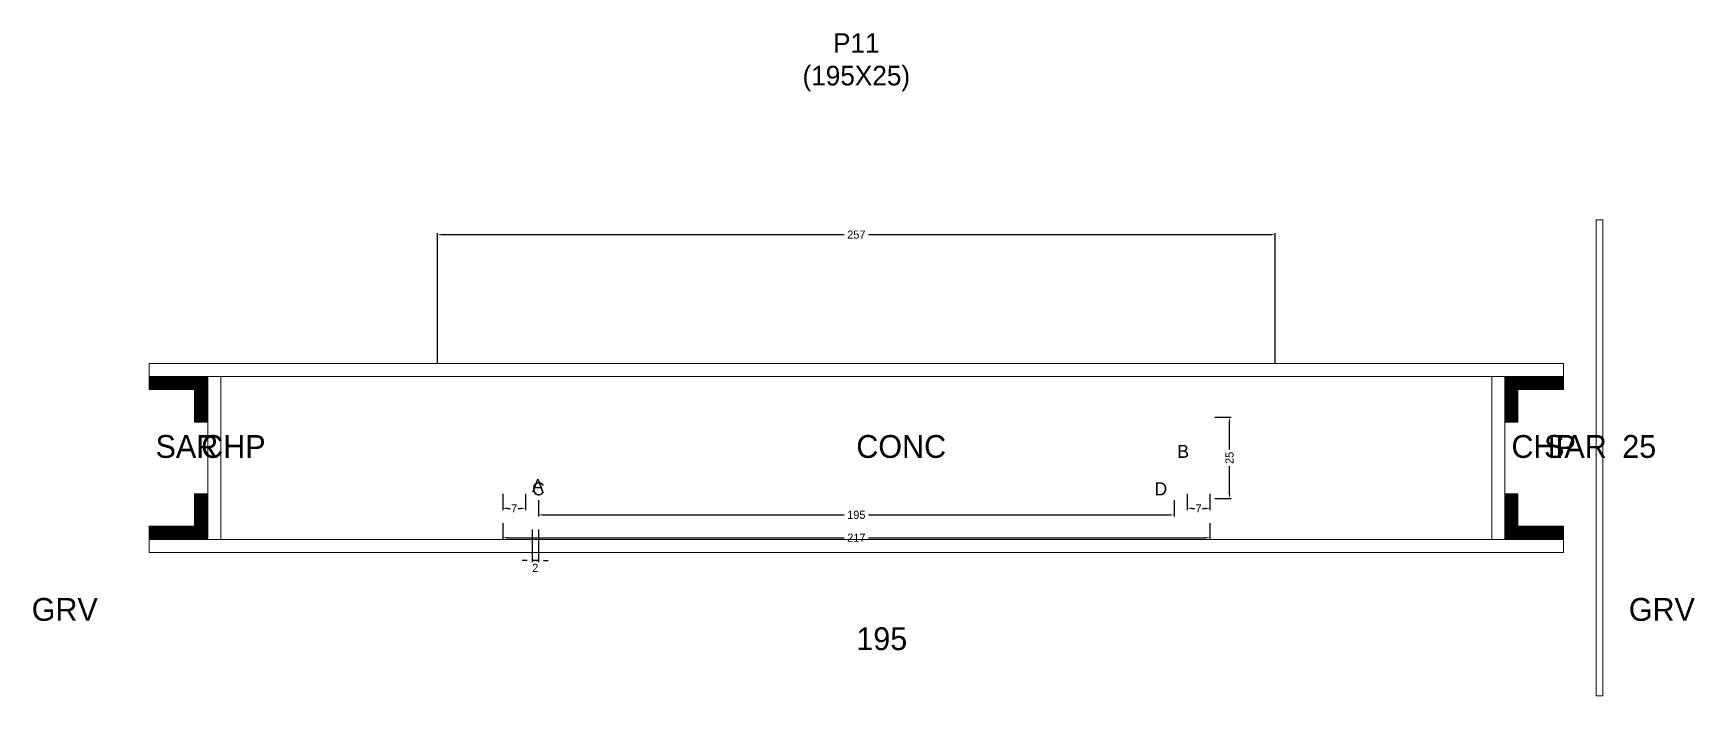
# Model space of a CAD drawing. Header units: centimetres. Extents: x -10500 to 4299, y -386 to 295.
# Drawn here: x -253 to 257, y 67 to 270 of the extents above; entities that cross this region are included whole.
import ezdxf

# ---------------------------------------------------------------- set-up
doc = ezdxf.new("R2010")
doc.units = ezdxf.units.CM
for name, color, linetype in [('COTA', 241, 'Continuous'), ('Hachura', 251, 'Continuous'), ('NOMENCLATURA', 7, 'Continuous'), ('SARRAFO', 251, 'Continuous'), ('Texto Seção', 7, 'Continuous')]:
    doc.layers.add(name, color=color, linetype=linetype)
doc.dimstyles.new('cotax2', dxfattribs={"dimtxt": 2.5, "dimasz": 1.5, "dimexe": 0.5, "dimexo": 0.5, "dimgap": 0.5, "dimtad": 1, "dimcen": 2.5, "dimazin": 3, "dimtfac": 1, "dimtmove": 0, "dimatfit": 3})

msp = doc.modelspace()

# ---------------------------------------------------------------- texts
at = {"layer": 'NOMENCLATURA'}
for s, p in [('B', (98.5, 140)), ('A', (-99.5, 129.5)), ('C', (-99.5, 128.5)), ('D', (91.5, 128.5))]:
    msp.add_text(s, height=4, dxfattribs=at).set_placement(p)
at = {"layer": 'NOMENCLATURA', "insert": (0, 252.5), "char_height": 6, "attachment_point": 8}
msp.add_mtext('P11\\P(195X25)', dxfattribs=at)
at = {"layer": 'Texto Seção'}
for s, p in [('SAR', (-215, 140)), ('CHP', (-201, 140)), ('CONC', (0, 140)), ('CHP', (201, 140)), ('SAR', (211, 140)), ('25', (235, 140)), ('GRV', (-253, 90)), ('GRV', (237, 90)), ('195', (0, 81))]:
    msp.add_text(s, height=7, dxfattribs=at).set_placement(p)

# ---------------------------------------------------------------- blocks, each defined once
blk = doc.blocks.new('_CLOSEDFILLED')
at = {"color": 0, "linetype": 'BYBLOCK'}
blk.add_solid([(-1, 0.16), (0, 0), (-1, -0.16)], dxfattribs=at)
blk = doc.blocks.new('*D14')
for p, q in [((-108.5, 120), (-108.5, 115)), ((108.5, 120), (108.5, 115)), ((-107, 115.5), (-3.75, 115.5)), ((3.75, 115.5), (107, 115.5))]:
    blk.add_line(p, q)
at = {"layer": 'Defpoints'}
for p in [(-108.5, 120.5), (108.5, 120.5), (-108.5, 115.5)]:
    blk.add_point(p, dxfattribs=at)
at = {"layer": 'COTA', "xscale": 1.5, "yscale": 1.5, "rotation": 180}
blk.add_blockref('_CLOSEDFILLED', (-108.5, 115.5), dxfattribs=at)
at = {"layer": 'COTA', "xscale": 1.5, "yscale": 1.5}
blk.add_blockref('_CLOSEDFILLED', (108.5, 115.5), dxfattribs=at)
at = {"layer": 'COTA', "insert": (0, 115.5), "char_height": 2.5, "attachment_point": 5}
blk.add_mtext('217', dxfattribs=at)
blk = doc.blocks.new('*D15')
for p, q in [((-97.5, 127), (-97.5, 122)), ((-96, 122.5), (-3.75, 122.5)), ((3.75, 122.5), (96, 122.5)), ((97.5, 127), (97.5, 122))]:
    blk.add_line(p, q)
at = {"layer": 'Defpoints'}
for p in [(-97.5, 127.5), (97.5, 127.5), (-97.5, 122.5)]:
    blk.add_point(p, dxfattribs=at)
at = {"layer": 'COTA', "xscale": 1.5, "yscale": 1.5, "rotation": 180}
blk.add_blockref('_CLOSEDFILLED', (-97.5, 122.5), dxfattribs=at)
at = {"layer": 'COTA', "xscale": 1.5, "yscale": 1.5}
blk.add_blockref('_CLOSEDFILLED', (97.5, 122.5), dxfattribs=at)
at = {"layer": 'COTA', "insert": (0, 122.5), "char_height": 2.5, "attachment_point": 5}
blk.add_mtext('195', dxfattribs=at)
blk = doc.blocks.new('*D16')
for p, q in [((110, 152.5), (115, 152.5)), ((114.5, 142.5), (114.5, 151)), ((114.5, 129), (114.5, 137.5)), ((110, 127.5), (115, 127.5))]:
    blk.add_line(p, q)
at = {"layer": 'Defpoints'}
for p in [(109.5, 152.5), (109.5, 127.5), (114.5, 127.5)]:
    blk.add_point(p, dxfattribs=at)
at = {"layer": 'COTA', "xscale": 1.5, "yscale": 1.5}
for p, rotation in [((114.5, 152.5), 90), ((114.5, 127.5), 270)]:
    blk.add_blockref('_CLOSEDFILLED', p, dxfattribs=dict(at, rotation=rotation))
at = {"layer": 'COTA', "insert": (114.5, 140), "char_height": 2.5, "attachment_point": 5, "rotation": 90}
blk.add_mtext('25', dxfattribs=at)
blk = doc.blocks.new('*D17')
for p, q in [((-108.5, 129), (-108.5, 124)), ((-101.5, 129), (-101.5, 124)), ((-107, 124.5), (-106.25, 124.5)), ((-103.75, 124.5), (-103, 124.5))]:
    blk.add_line(p, q)
at = {"layer": 'Defpoints'}
for p in [(-108.5, 129.5), (-101.5, 129.5), (-108.5, 124.5)]:
    blk.add_point(p, dxfattribs=at)
at = {"layer": 'COTA', "xscale": 1.5, "yscale": 1.5, "rotation": 180}
blk.add_blockref('_CLOSEDFILLED', (-108.5, 124.5), dxfattribs=at)
at = {"layer": 'COTA', "xscale": 1.5, "yscale": 1.5}
blk.add_blockref('_CLOSEDFILLED', (-101.5, 124.5), dxfattribs=at)
at = {"layer": 'COTA', "insert": (-105, 124.5), "char_height": 2.5, "attachment_point": 5}
blk.add_mtext('7', dxfattribs=at)
blk = doc.blocks.new('*D18')
for p, q in [((101.5, 129), (101.5, 124)), ((108.5, 129), (108.5, 124)), ((103, 124.5), (103.75, 124.5)), ((106.25, 124.5), (107, 124.5))]:
    blk.add_line(p, q)
at = {"layer": 'Defpoints'}
for p in [(101.5, 129.5), (108.5, 129.5), (101.5, 124.5)]:
    blk.add_point(p, dxfattribs=at)
at = {"layer": 'COTA', "xscale": 1.5, "yscale": 1.5, "rotation": 180}
blk.add_blockref('_CLOSEDFILLED', (101.5, 124.5), dxfattribs=at)
at = {"layer": 'COTA', "xscale": 1.5, "yscale": 1.5}
blk.add_blockref('_CLOSEDFILLED', (108.5, 124.5), dxfattribs=at)
at = {"layer": 'COTA', "insert": (105, 124.5), "char_height": 2.5, "attachment_point": 5}
blk.add_mtext('7', dxfattribs=at)
blk = doc.blocks.new('*D19')
for p, q in [((-128.5, 169), (-128.5, 209)), ((-127, 208.5), (-3.75, 208.5)), ((3.75, 208.5), (127, 208.5)), ((128.5, 169), (128.5, 209))]:
    blk.add_line(p, q)
at = {"layer": 'Defpoints'}
for p in [(-128.5, 208.5), (-128.5, 168.5), (128.5, 168.5)]:
    blk.add_point(p, dxfattribs=at)
at = {"layer": 'COTA', "xscale": 1.5, "yscale": 1.5, "rotation": 180}
blk.add_blockref('_CLOSEDFILLED', (-128.5, 208.5), dxfattribs=at)
at = {"layer": 'COTA', "xscale": 1.5, "yscale": 1.5}
blk.add_blockref('_CLOSEDFILLED', (128.5, 208.5), dxfattribs=at)
at = {"layer": 'COTA', "insert": (0, 208.5), "char_height": 2.5, "attachment_point": 5}
blk.add_mtext('257', dxfattribs=at)

# ---------------------------------------------------------------- dimensions: what is measured, and where the dimension line sits
at = {"layer": 'COTA'}
for base, p1, p2, picture, middle in [((-128.5, 208.5), (-128.5, 168.5), (128.5, 168.5), '*D19', (0, 208.5)), ((-108.5, 124.5), (-108.5, 129.5), (-101.5, 129.5), '*D17', (-105, 124.5)), ((-97.5, 122.5), (-97.5, 127.5), (97.5, 127.5), '*D15', (0, 122.5)), ((101.5, 124.5), (101.5, 129.5), (108.5, 129.5), '*D18', (105, 124.5)), ((-108.5, 115.5), (-108.5, 120.5), (108.5, 120.5), '*D14', (0, 115.5))]:
    dim = msp.add_linear_dim(base=base, p1=p1, p2=p2, dimstyle='cotax2', dxfattribs=at)
    dim.commit()
    dim.dimension.update_dxf_attribs({"geometry": picture, "text_midpoint": middle})
dim = msp.add_linear_dim(base=(114.5, 127.5), p1=(109.5, 127.5), p2=(109.5, 152.5), angle=90, dimstyle='cotax2', dxfattribs=at)
dim.commit()
dim.dimension.update_dxf_attribs({"geometry": '*D16', "text_midpoint": (114.5, 140)})
msp.add_linear_dim(base=(-97.5, 108.5), p1=(-97.5, 118.5), p2=(-99.5, 118.5), dimstyle='cotax2', dxfattribs=at).render()

# ---------------------------------------------------------------- hatches: boundary and pattern name
at = {"layer": 'SARRAFO'}
h = msp.add_hatch(dxfattribs=at)
h.set_pattern_fill('SOLID', scale=2)
h.paths.add_polyline_path([(-217, 161), (-203, 161), (-203, 165), (-217, 165)])
h = msp.add_hatch(dxfattribs=at)
h.set_pattern_fill('SOLID', scale=2)
h.paths.add_polyline_path([(-203, 151), (-199, 151), (-199, 165), (-203, 165)])
h = msp.add_hatch(dxfattribs=at)
h.set_pattern_fill('SOLID', scale=2)
h.paths.add_polyline_path([(199, 151), (203, 151), (203, 165), (199, 165)])
h = msp.add_hatch(dxfattribs=at)
h.set_pattern_fill('SOLID', scale=2)
h.paths.add_polyline_path([(203, 161), (217, 161), (217, 165), (203, 165)])
h = msp.add_hatch(dxfattribs=at)
h.set_pattern_fill('SOLID', scale=2)
h.paths.add_polyline_path([(-203, 115), (-199, 115), (-199, 129), (-203, 129)])
h = msp.add_hatch(dxfattribs=at)
h.set_pattern_fill('SOLID', scale=2)
h.paths.add_polyline_path([(199, 115), (203, 115), (203, 129), (199, 129)])
h = msp.add_hatch(dxfattribs=at)
h.set_pattern_fill('SOLID', scale=2)
h.paths.add_polyline_path([(-217, 115), (-203, 115), (-203, 119), (-217, 119)])
h = msp.add_hatch(dxfattribs=at)
h.set_pattern_fill('SOLID', scale=2)
h.paths.add_polyline_path([(203, 115), (217, 115), (217, 119), (203, 119)])

# ---------------------------------------------------------------- linework, layer by layer
at = {"layer": 'Hachura', "lineweight": 13}
msp.add_lwpolyline([(227, 67), (229, 67), (229, 213), (227, 213)], close=True, dxfattribs=at)
at = {"layer": 'Hachura', "lineweight": 18}
for points in [[(-217, 165), (217, 165), (217, 169), (-217, 169)], [(-199, 115), (-195, 115), (-195, 165), (-199, 165)], [(195, 115), (199, 115), (199, 165), (195, 165)], [(-217, 111), (217, 111), (217, 115), (-217, 115)]]:
    msp.add_lwpolyline(points, close=True, dxfattribs=at)
at = {"layer": 'SARRAFO', "lineweight": 13}
for points in [[(-217, 161), (-203, 161), (-203, 165), (-217, 165)], [(-203, 151), (-199, 151), (-199, 165), (-203, 165)], [(199, 151), (203, 151), (203, 165), (199, 165)], [(203, 161), (217, 161), (217, 165), (203, 165)], [(-203, 115), (-199, 115), (-199, 129), (-203, 129)], [(199, 115), (203, 115), (203, 129), (199, 129)], [(-217, 115), (-203, 115), (-203, 119), (-217, 119)], [(203, 115), (217, 115), (217, 119), (203, 119)]]:
    msp.add_lwpolyline(points, close=True, dxfattribs=at)

msp.set_redraw_order([(e.dxf.handle, doc.entitydb.next_handle()) for e in msp.query("TEXT MTEXT ATTDEF DIMENSION ARC_DIMENSION")])  # texts and dimensions are drawn at this point

doc.saveas('drawing.dxf')
